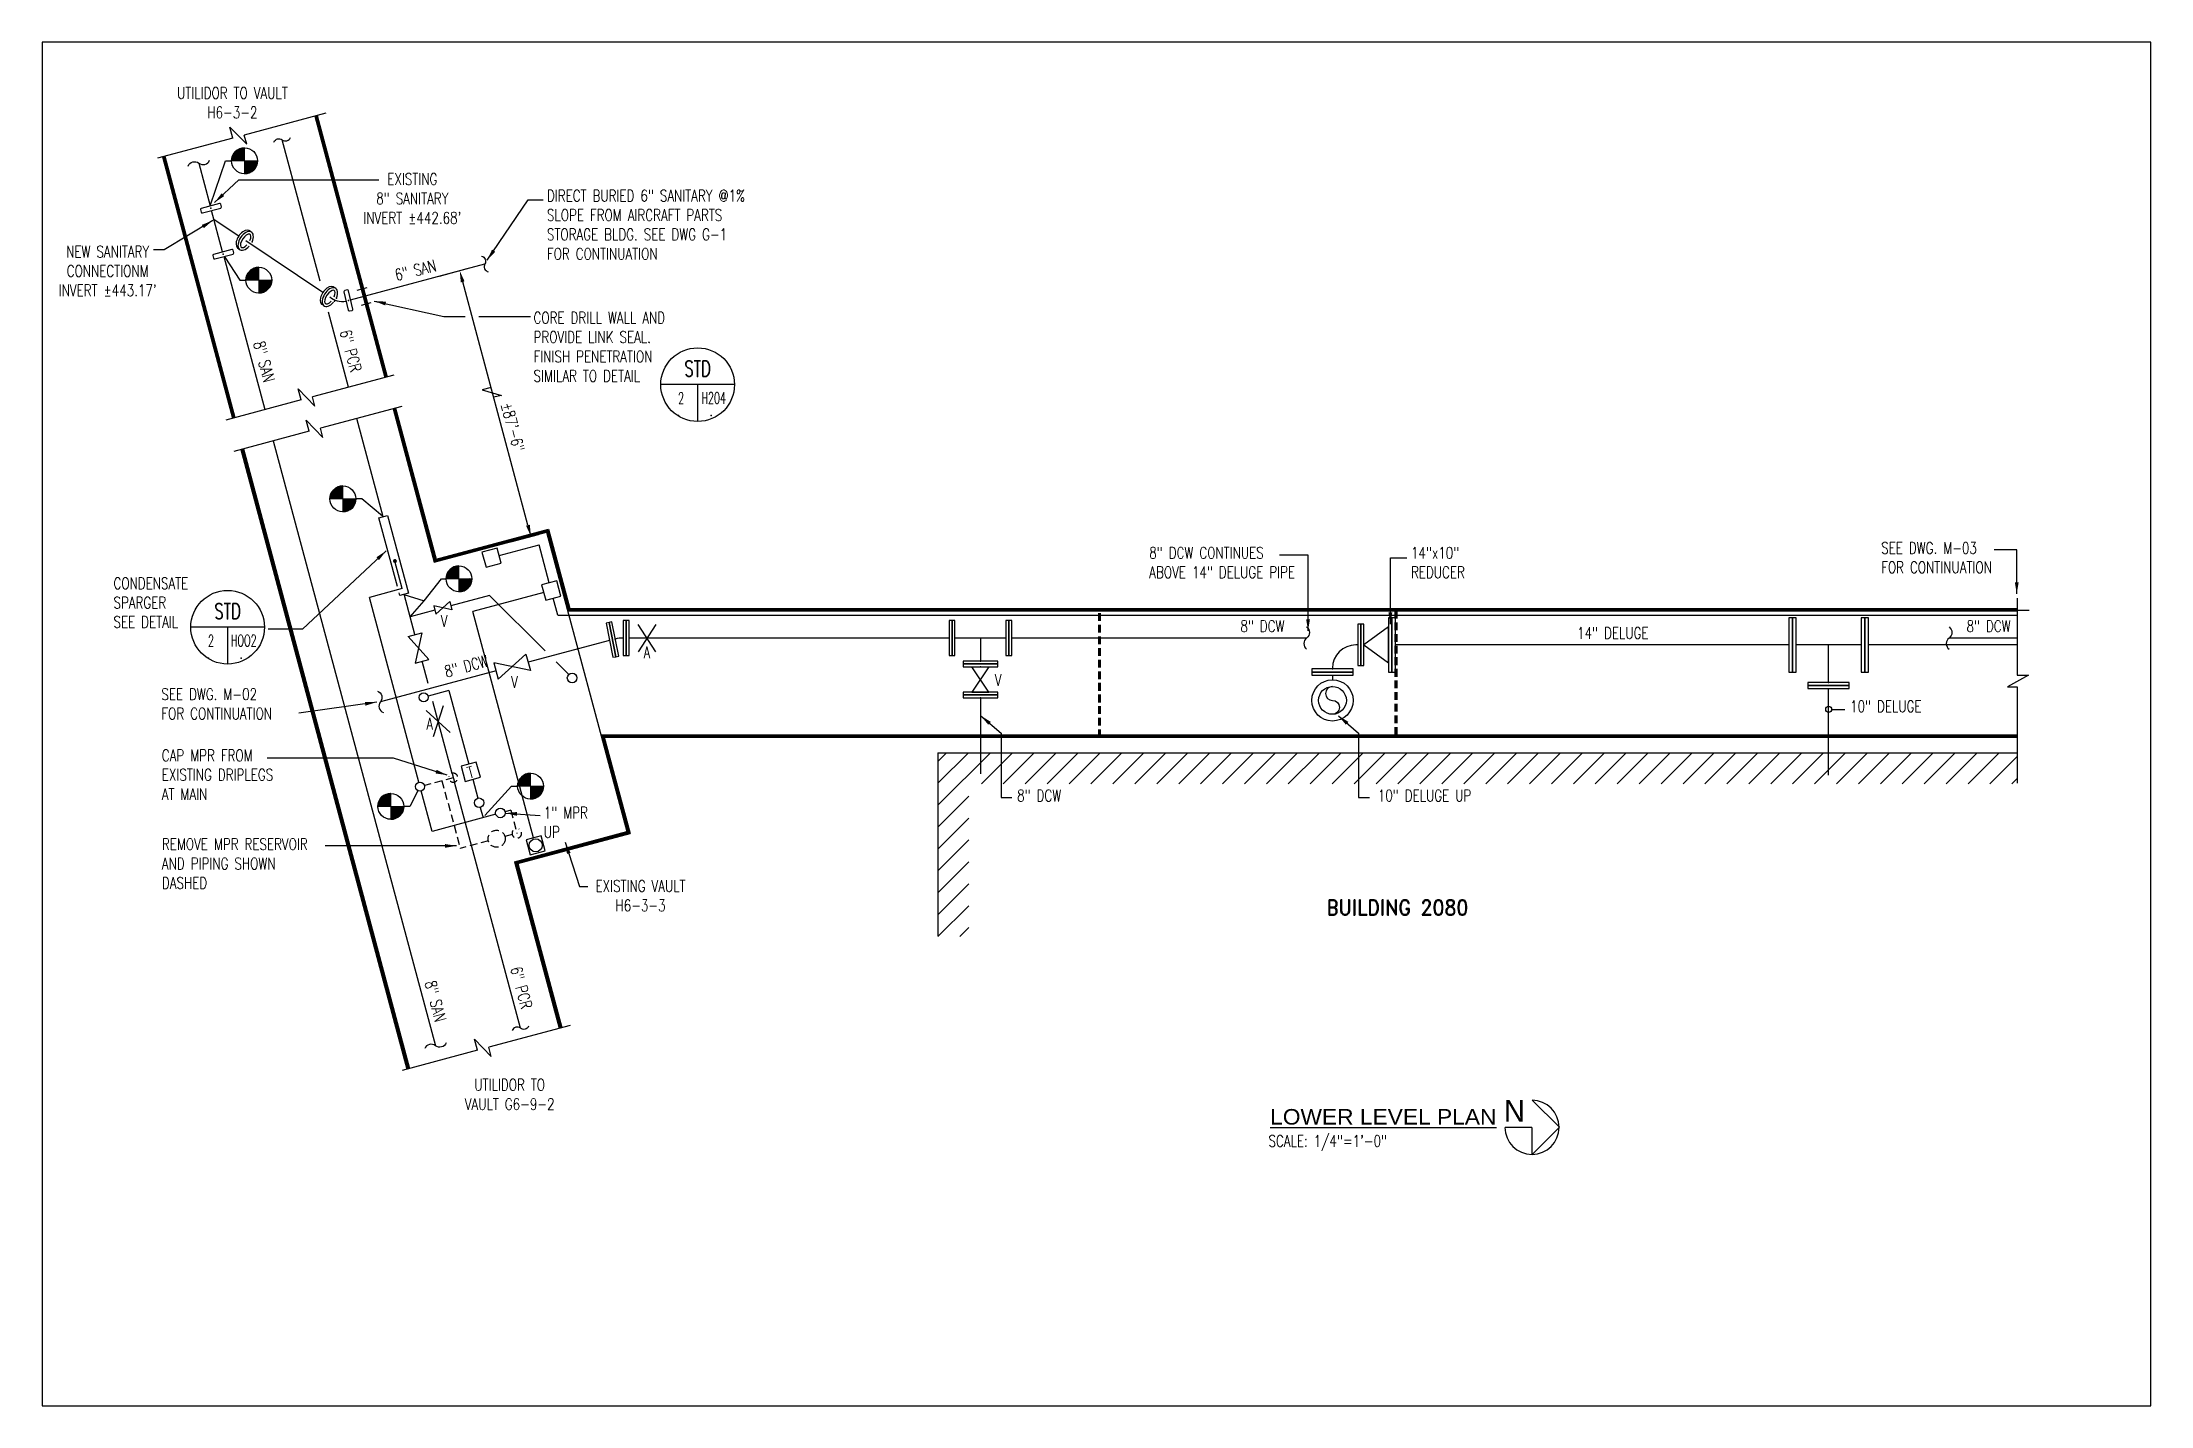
# Model space of a CAD drawing. Header units: inches. Extents: x 414 to 3373, y -413 to 990.
# Drawn here: x 766 to 1582, y 187 to 715 of the extents above; entities that cross this region are included whole.
import ezdxf
from ezdxf.enums import TextEntityAlignment as Align

# ---------------------------------------------------------------- set-up
doc = ezdxf.new("R2010")
doc.units = ezdxf.units.IN
doc.header["$LTSCALE"] = 48
doc.header["$MEASUREMENT"] = 0
doc.linetypes.add('HIDDEN4', pattern=[0.09375, 0.0625, -0.03125])
doc.layers.get('Defpoints').update_dxf_attribs({"color": 251})
for name, color, linetype in [('E-POWR', 83, 'Continuous'), ('EXST-BLDG', 253, 'Continuous'), ('EXST-PIPE', 253, 'Continuous'), ('EXST-TEXT', 253, 'Continuous'), ('EXST-UTLD', 251, 'Continuous'), ('EXST-VALV', 253, 'Continuous'), ('FIX DEMO PIPE SECTION', 254, 'Continuous'), ('MU-CONTINUATION NOTE', 51, 'Continuous'), ('MU-DELGE-TEXT', 141, 'Continuous'), ('MU-DEMO', 255, 'HIDDEN4'), ('MU-DEMO-TRGT', 31, 'Continuous'), ('MU-DIMM', 141, 'Continuous'), ('MU-HPR-PIPE', 231, 'Continuous'), ('MU-NEW-TEXT', 151, 'Continuous'), ('MU-PCR-PIPE', 120, 'Continuous'), ('MU-PCR-VALV', 131, 'Continuous'), ('MU-TEXT-LDER', 254, 'Continuous'), ('MU-TRACE-VALV', 202, 'Continuous'), ('P-SAN-PIPE', 90, 'Continuous'), ('P-SAN-TEXT', 71, 'Continuous'), ('P-SAN-VALV', 81, 'Continuous'), ('TITLES', 111, 'Continuous')]:
    doc.layers.add(name, color=color, linetype=linetype)
doc.styles.add('AU145S00', font='19', dxfattribs={"height": 12})
doc.styles.add('ROMAND', font='romand.shx', dxfattribs={"width": 0.9})
doc.styles.add('RomanS', font='romans.shx', dxfattribs={"width": 0.75})
doc.dimstyles.get("Standard").update_dxf_attribs({"dimtxt": 0.09375, "dimasz": 0.09375, "dimexe": 0.0625, "dimexo": 0.0625, "dimgap": 0.03125, "dimtad": 1, "dimdec": 8, "dimzin": 0, "dimdsep": 46, "dimlunit": 4, "dimtxsty": 'RomanS', "dimcen": 0.09, "dimclrd": 254, "dimclre": 254, "dimclrt": 256, "dimadec": 0, "dimazin": 0, "dimtfac": 1, "dimtdec": 8, "dimtofl": 0, "dimtmove": 0, "dimatfit": 3, "dimfxl": 1, "dimtolj": 1, "dimtzin": 0, "dimlwd": -1, "dimlwe": -1, "dimarcsym": 0})

msp = doc.modelspace()

# ---------------------------------------------------------------- texts
at = {"layer": 'EXST-TEXT', "color": 251, "style": 'ROMAND', "width": 0.9}
msp.add_text('BUILDING 2080', height=6, dxfattribs=at).set_placement((1262.88939037, 376.5251429))
at = {"layer": 'EXST-TEXT', "char_height": 4.5, "style": 'RomanS'}
for s, insert, width, attachment_point in [('UTILIDOR TO VAULT H6-3-2', (839.46261396, 697.1269858), 47.5702926397, 2), ('EXISTING\\P8" SANITARY\\PINVERT %%P442.68\'', (909.07717536, 663.812206), 72.254906283, 2), ('8" DCW CONTINUES\\PABOVE 14" DELUGE PIPE', (1194.26372356, 519.11304144), 54.1757680888, 1), ('14"x10"\\PREDUCER', (1295.53477488, 519.11304144), 54.1757680888, 1), ('8" DCW', (1238.05385013, 490.71614523), 36.3733839417, 2), ('8" DCW', (1519.04417648, 490.71614523), 36.3733839417, 2), ('14" DELUGE', (1373.63357691, 488.05748258), 36.3733839417, 2), ('V', (948.63892976, 469.15194311), 41.7247762203, 2), ('V', (1135.79778438, 469.8672463), 41.7247762203, 2), ('10" DELUGE', (1479.27676939, 459.66779695), 36.3733839417, 2), ('8" DCW', (1151.66528927, 425.12376128), 41.7247762203, 2), ('10" DELUGE UP', (1300.78881216, 425.12376128), 41.7247762203, 2), ('EXISTING VAULT\\PH6-3-3', (997.39114933, 390.10024978), 55.5057081148, 2), ('UTILIDOR TO\\PVAULT G6-9-2', (946.75176262, 313.14797), 64.9904438499, 2)]:
    msp.add_mtext(s, dxfattribs=dict(at, insert=insert, width=width, attachment_point=attachment_point))
at = {"layer": 'EXST-TEXT', "char_height": 4.5, "width": 36.3733839417, "attachment_point": 2, "style": 'RomanS'}
for s, insert, rotation in [('8" SAN', (853.90985992, 591.4772814), 285), ('6" PCR', (887.39468986, 595.6472762), 285), ('8" DCW', (929.3663702, 475.16317559), 15), ('8" SAN', (920.24479856, 343.84022821), 285), ('6" PCR', (953.43674945, 349.10326251), 285)]:
    msp.add_mtext(s, dxfattribs=dict(at, insert=insert, rotation=rotation))
at = {"layer": 'EXST-VALV', "style": 'RomanS', "width": 0.7}
for p in [(998.62683793, 476.14080876), (914.61395889, 448.43627905)]:
    msp.add_text('A', height=4.5, dxfattribs=at).set_placement(p)
msp.add_text('T', height=4.5, rotation=15, dxfattribs=at).set_placement((931.13037792, 429.40425259))
at = {"layer": 'MU-CONTINUATION NOTE', "insert": (1477.49855915, 520.99302117), "char_height": 4.5, "width": 50.9998361121, "attachment_point": 1, "style": 'RomanS'}
msp.add_mtext('SEE DWG. M-03\\PFOR CONTINUATION', dxfattribs=at)
at = {"layer": 'MU-DELGE-TEXT', "insert": (811.96746631, 464.38404377), "char_height": 4.5, "width": 62.0168231498, "attachment_point": 1, "style": 'RomanS'}
msp.add_mtext('SEE DWG. M-02\\PFOR CONTINUATION', dxfattribs=at)
at = {"layer": 'MU-NEW-TEXT', "char_height": 4.5, "style": 'RomanS'}
for s, insert, width, attachment_point in [('DIRECT BURIED 6" SANITARY @1% SLOPE FROM AIRCRAFT PARTS STORAGE BLDG. SEE DWG G-1 FOR CONTINUATION', (961.17903481, 657.38258521), 83.3202729184, 1), ("NEW SANITARY\\PCONNECTIONM\\PINVERT ±443.17'", (791.17911121, 635.73737985), 72.254906283, 2), ('CORE DRILL WALL AND\\PPROVIDE LINK SEAL.\\PFINISH PENETRATION\\PSIMILAR TO DETAIL', (955.98273392, 610.12649708), 58.4540646834, 1), ('CONDENSATE\\PSPARGER\\PSEE DETAIL', (793.43998215, 507.31857416), 44.4454918, 1), ('V', (921.44184502, 492.75698942), 41.7247762203, 2), ('CAP MPR FROM\\PEXISTING DRIPLEGS AT MAIN', (812.12450026, 440.6705566), 51.7986104478, 1), ('1" MPR\\PUP', (959.94105719, 418.52207933), 49.9135165558, 1), ('REMOVE MPR RESERVOIR AND PIPING SHOWN\\PDASHED', (812.1789772, 406.31138684), 64.9152686887, 1)]:
    msp.add_mtext(s, dxfattribs=dict(at, insert=insert, width=width, attachment_point=attachment_point))
at = {"layer": 'P-SAN-TEXT', "insert": (909.73461359, 628.46433537), "char_height": 4.5, "width": 36.3733839417, "attachment_point": 2, "rotation": 13.888201685, "style": 'RomanS'}
msp.add_mtext('6" SAN', dxfattribs=at)
at = {"layer": 'TITLES', "style": 'AU145S00'}
msp.add_text('N', height=8.4, dxfattribs=at).set_placement((1331.50826311, 296.6276793))
at = {"layer": 'TITLES', "style": 'RomanS', "width": 0.75}
msp.add_text('SCALE: 1/4"=1\'-0"', height=4.5, dxfattribs=at).set_placement((1240.40136151, 286.87352875))
at = {"layer": 'TITLES', "insert": (1241.03973898, 301.50764811), "char_height": 6, "width": 154.6926337784, "attachment_point": 1, "style": 'RomanS'}
msp.add_mtext('{\\fArial|b0|i0|c0|p34;\\W1.05;\\LLOWER LEVEL PLAN}', dxfattribs=at)

# ---------------------------------------------------------------- blocks, each defined once
blk = doc.blocks.new('8CPLG')
blk.add_lwpolyline([(4.77, 1.1875), (-4.77, 1.1875, 0.414213562), (-5.27, 0.6875), (-5.27, -0.6875, 0.414213562), (-4.77, -1.1875), (4.77, -1.1875, 0.414213562), (5.27, -0.6875), (5.27, 0.6875, 0.414213562)], format="xyb", close=True)
blk.add_point((0, 0))
blk = doc.blocks.new('DTLBUBB')
at = {"linetype": 'Continuous'}
for p, q in [((0.297, 0), (-0.297, 0)), ((0, 0), (0, -0.297))]:
    blk.add_line(p, q, dxfattribs=at)
blk.add_circle((0, 0), 0.297, dxfattribs=at)
at = {"color": 250}
for p in [(0, 0.067), (-0.154, -0.25), (0.11, -0.25)]:
    blk.add_point(p, dxfattribs=at)
at = {"style": 'RomanS'}
for tag, height, width, p in [('DTL#', 0.125, 0.7, (0, 0.067)), ('WHERE_CUT', 0.0938, 0.6, (-0.103, -0.169)), ('WHERE_DRAWN', 0.0938, 0.6, (0.117, -0.169))]:
    blk.add_attdef(tag, text='', height=height, dxfattribs=dict(at, width=width)).set_placement(p, align=Align.CENTER)
blk = doc.blocks.new('TARGET')
at = {"color": 0}
for p, q in [((-5, 0.22), (-0.22, 5)), ((-4.86, 0), (-5, 0.14)), ((-4.51, 0), (-4.98, 0.47)), ((-4.96, 0.6), (-0.6, 4.96)), ((-4.15, 0), (-4.94, 0.79)), ((-4.89, 1.03), (-1.03, 4.89)), ((-3.8, 0), (-4.88, 1.08)), ((-4.86, 0), (0, 4.86)), ((-3.45, 0), (-4.81, 1.36)), ((-4.77, 1.5), (-1.5, 4.77)), ((-3.09, 0), (-4.73, 1.63)), ((-2.74, 0), (-4.63, 1.89)), ((-4.55, 2.08), (-2.08, 4.55)), ((-2.38, 0), (-4.52, 2.14)), ((-4.5, 0), (0, 4.5)), ((-2.03, 0), (-4.4, 2.37)), ((-1.68, 0), (-4.27, 2.6)), ((-4.15, 0), (0, 4.15)), ((-1.32, 0), (-4.14, 2.81)), ((-4.06, 2.92), (-2.92, 4.06)), ((-0.97, 0), (-3.99, 3.02)), ((-0.62, 0), (-3.83, 3.21)), ((-3.8, 0), (0, 3.8)), ((-0.26, 0), (-3.66, 3.4)), ((0, 0.09), (-3.49, 3.58)), ((-3.44, 0), (0, 3.44)), ((0, 0.44), (-3.31, 3.75)), ((0, 0.8), (-3.11, 3.91)), ((-3.09, 0), (0, 3.09)), ((0, 1.15), (-2.91, 4.06)), ((-2.74, 0), (0, 2.74)), ((0, 1.5), (-2.7, 4.21)), ((0, 1.86), (-2.48, 4.34)), ((-2.38, 0), (0, 2.38)), ((0, 2.21), (-2.25, 4.46)), ((-2.03, 0), (0, 2.03)), ((0, 2.57), (-2.01, 4.58)), ((0, 2.92), (-1.76, 4.68)), ((-1.68, 0), (0, 1.68)), ((0, 3.27), (-1.5, 4.77)), ((-1.32, 0), (0, 1.32)), ((0, 3.63), (-1.22, 4.85)), ((-0.97, 0), (0, 0.97)), ((0, 3.98), (-0.93, 4.91)), ((0, 4.33), (-0.63, 4.96)), ((-0.62, 0), (0, 0.62)), ((0, 4.69), (-0.3, 4.99)), ((-0.26, 0), (0, 0.26)), ((0, -4.69), (4.69, 0)), ((0, -4.33), (4.33, 0)), ((0, -3.98), (3.98, 0)), ((0, -3.63), (3.63, 0)), ((0, -3.27), (3.27, 0)), ((0, -2.92), (2.92, 0)), ((0, -2.57), (2.57, 0)), ((0, -2.21), (2.21, 0)), ((0, -1.86), (1.86, 0)), ((0, -1.51), (1.51, 0)), ((0, -1.15), (1.15, 0)), ((0, -0.8), (0.8, 0)), ((0, -0.44), (0.44, 0)), ((0, -0.09), (0.09, 0)), ((3.58, -3.49), (0.09, 0)), ((3.75, -3.31), (0.44, 0)), ((3.91, -3.11), (0.8, 0)), ((4.06, -2.91), (1.15, 0)), ((4.21, -2.7), (1.5, 0)), ((4.34, -2.48), (1.86, 0)), ((4.46, -2.25), (2.21, 0)), ((4.58, -2.01), (2.57, 0)), ((4.68, -1.76), (2.92, 0)), ((4.77, -1.5), (3.27, 0)), ((4.85, -1.22), (3.63, 0)), ((4.91, -0.93), (3.98, 0)), ((4.96, -0.63), (4.33, 0)), ((4.99, -0.3), (4.69, 0)), ((3.4, -3.66), (0, -0.26)), ((3.21, -3.83), (0, -0.62)), ((3.02, -3.99), (0, -0.97)), ((2.81, -4.14), (0, -1.32)), ((2.6, -4.27), (0, -1.68)), ((2.37, -4.4), (0, -2.03)), ((2.14, -4.52), (0, -2.38)), ((1.89, -4.63), (0, -2.74)), ((1.63, -4.73), (0, -3.09)), ((1.36, -4.81), (0, -3.45)), ((1.08, -4.88), (0, -3.8)), ((0.79, -4.94), (0, -4.15)), ((0.47, -4.98), (0, -4.51)), ((0.14, -5), (0, -4.86)), ((0.04, -5), (5, -0.04)), ((0.41, -4.98), (4.98, -0.41)), ((0.82, -4.93), (4.93, -0.82)), ((1.26, -4.84), (4.84, -1.26)), ((1.78, -4.67), (4.67, -1.78)), ((2.45, -4.36), (4.36, -2.45))]:
    blk.add_line(p, q, dxfattribs=at)
for q in [(-5, 0), (0, 5), (0, -5), (5, 0)]:
    blk.add_line((0, 0), q)
blk.add_circle((0, 0), 5)
for start, end in [(90, 180), (270, 0)]:
    blk.add_arc((0, 0), 5, start, end)
blk = doc.blocks.new('*D30')
at = {"layer": 'Defpoints', "color": 0, "transparency": 16777216}
for p in [(916.71, 623.25), (927.41, 626.12), (944.28, 520.35)]:
    blk.add_point(p, dxfattribs=at)
at = {"layer": 'MU-DIMM', "color": 254, "transparency": 16777216}
for p, q in [((919.61, 624.03), (930.3, 626.89)), ((953.81, 527.57), (928.57, 621.77)), ((947.18, 521.13), (957.87, 524))]:
    blk.add_line(p, q, dxfattribs=at)
for points in [[(929.29, 621.96), (927.85, 621.58), (927.41, 626.12)], [(954.54, 527.76), (953.09, 527.37), (954.98, 523.22)]]:
    blk.add_solid(points, dxfattribs=at)
at = {"layer": 'MU-DIMM', "transparency": 16777216, "insert": (947.96, 565.56), "char_height": 4.5, "attachment_point": 5, "rotation": 285, "style": 'RomanS'}
blk.add_mtext('\\A1;%%P87\'-6"', dxfattribs=at)
blk = doc.blocks.new('10blndflg')
blk.add_lwpolyline([(0, -8), (1.1875, -8), (1.1875, 8), (0, 8)], close=True)
at = {"color": 252}
blk.add_point((0, 0), dxfattribs=at)
blk = doc.blocks.new('14blndflg')
blk.add_lwpolyline([(1.375, 10.5), (0, 10.5), (0, -10.5), (1.375, -10.5)], close=True)
at = {"color": 252}
for p in [(0, 0), (1.375, 0)]:
    blk.add_point(p, dxfattribs=at)
blk = doc.blocks.new('8blndflg')
blk.add_lwpolyline([(1.125, 6.75), (0, 6.75), (0, -6.75), (1.125, -6.75)], close=True)
at = {"color": 252}
for p in [(0, 0), (1.125, 0)]:
    blk.add_point(p, dxfattribs=at)

# ---------------------------------------------------------------- dimensions: what is measured, and where the dimension line sits
at = {"layer": 'MU-DIMM'}
dim = msp.add_linear_dim(base=(927.40552632, 626.11596893), p1=(944.28452451, 520.35477922), p2=(916.7135486, 623.25106214), angle=105, text='%%P87\'-6"', dimstyle='Standard', override={"dimscale": 48}, dxfattribs=at)
dim.commit()
dim.dimension.update_dxf_attribs({"geometry": '*D30', "text_midpoint": (943.92171233, 564.4767236), "dimtype": 161})

# ---------------------------------------------------------------- linework, layer by layer
at = {"layer": 'Defpoints'}
msp.add_lwpolyline([(765.83503829, 714.59132975), (765.83503829, 186.59132975), (1581.83503829, 186.59132975), (1581.83503829, 714.59132975)], close=True, dxfattribs=at)
at = {"layer": 'E-POWR'}
for p, q in [((942.68983887, 515.79805078), (958.10756494, 519.92921803)), ((962.05472897, 505.19820133), (958.10756494, 519.92921803)), ((959.90476855, 501.47436065), (932.55238588, 494.1453118)), ((965.40616589, 492.69046847), (963.62860923, 499.32440023)), ((956.02384082, 406.54864943), (932.55238588, 494.1453118)), ((965.40616589, 492.69046847), (1530.10631562, 492.69046847))]:
    msp.add_line(p, q, dxfattribs=at)
for points in [[(936.02909763, 517.16107107), (937.6029779, 511.28726997), (943.476779, 512.86115023), (941.90289874, 518.73495133)], [(959.11782842, 504.4112612), (960.69170868, 498.5374601), (966.56550978, 500.11134036), (964.99162952, 505.98514146)], [(953.08694027, 405.7617093), (954.66082053, 399.8879082), (960.53462163, 401.46178846), (958.96074137, 407.33558956)]]:
    msp.add_lwpolyline(points, close=True, dxfattribs=at)
msp.add_circle((956.81078095, 403.61174888), 2.53873966, dxfattribs=at)
at = {"layer": 'EXST-BLDG'}
for p, q in [((1112.44465386, 439.47969267), (1112.44465386, 368.47927606)), ((1112.44465386, 439.47969267), (1530.10631562, 439.47969267)), ((1112.44465386, 436.1074253), (1115.81692123, 439.47969267)), ((1112.44465386, 427.62214393), (1124.30220261, 439.47969267)), ((1112.44465386, 419.13686255), (1132.78748398, 439.47969267)), ((1129.27276536, 427.47969267), (1141.27276536, 439.47969267)), ((1137.75804673, 427.47969267), (1149.75804673, 439.47969267)), ((1146.24332811, 427.47969267), (1158.24332811, 439.47969267)), ((1154.72860948, 427.47969267), (1166.72860948, 439.47969267)), ((1163.21389085, 427.47969267), (1175.21389085, 439.47969267)), ((1171.69917223, 427.47969267), (1183.69917223, 439.47969267)), ((1180.1844536, 427.47969267), (1192.1844536, 439.47969267)), ((1188.66973498, 427.47969267), (1200.66973498, 439.47969267)), ((1197.15501635, 427.47969267), (1209.15501635, 439.47969267)), ((1205.64029773, 427.47969267), (1217.64029773, 439.47969267)), ((1214.1255791, 427.47969267), (1226.1255791, 439.47969267)), ((1222.61086047, 427.47969267), (1234.61086047, 439.47969267)), ((1231.09614185, 427.47969267), (1243.09614185, 439.47969267)), ((1239.58142322, 427.47969267), (1251.58142322, 439.47969267)), ((1248.0667046, 427.47969267), (1260.0667046, 439.47969267)), ((1256.55198597, 427.47969267), (1268.55198597, 439.47969267)), ((1265.03726735, 427.47969267), (1277.03726735, 439.47969267)), ((1273.52254872, 427.47969267), (1285.52254872, 439.47969267)), ((1282.00783009, 427.47969267), (1294.00783009, 439.47969267)), ((1290.49311147, 427.47969267), (1302.49311147, 439.47969267)), ((1298.97839284, 427.47969267), (1310.97839284, 439.47969267)), ((1307.46367422, 427.47969267), (1319.46367422, 439.47969267)), ((1315.94895559, 427.47969267), (1327.94895559, 439.47969267)), ((1324.43423697, 427.47969267), (1336.43423697, 439.47969267)), ((1332.91951834, 427.47969267), (1344.91951834, 439.47969267)), ((1341.40479971, 427.47969267), (1353.40479971, 439.47969267)), ((1349.89008109, 427.47969267), (1361.89008109, 439.47969267)), ((1358.37536246, 427.47969267), (1370.37536246, 439.47969267)), ((1366.86064384, 427.47969267), (1378.86064384, 439.47969267)), ((1375.34592521, 427.47969267), (1387.34592521, 439.47969267)), ((1383.83120658, 427.47969267), (1395.83120658, 439.47969267)), ((1392.31648796, 427.47969267), (1404.31648796, 439.47969267)), ((1400.80176933, 427.47969267), (1412.80176933, 439.47969267)), ((1409.28705071, 427.47969267), (1421.28705071, 439.47969267)), ((1417.77233208, 427.47969267), (1429.77233208, 439.47969267)), ((1426.25761346, 427.47969267), (1438.25761346, 439.47969267)), ((1434.74289483, 427.47969267), (1446.74289483, 439.47969267)), ((1443.2281762, 427.47969267), (1455.2281762, 439.47969267)), ((1451.71345758, 427.47969267), (1463.71345758, 439.47969267)), ((1460.19873895, 427.47969267), (1472.19873895, 439.47969267)), ((1468.68402033, 427.47969267), (1480.68402033, 439.47969267)), ((1477.1693017, 427.47969267), (1489.1693017, 439.47969267)), ((1485.65458308, 427.47969267), (1497.65458308, 439.47969267)), ((1494.13986445, 427.47969267), (1506.13986445, 439.47969267)), ((1502.62514582, 427.47969267), (1514.62514582, 439.47969267)), ((1511.1104272, 427.47969267), (1523.1104272, 439.47969267)), ((1519.59570857, 427.47969267), (1530.10631562, 437.99029972)), ((1528.08098995, 427.47969267), (1530.10631562, 429.50501835)), ((1112.44465386, 410.65158118), (1124.44465386, 422.65158118)), ((1112.44465386, 402.1662998), (1124.44465386, 414.1662998)), ((1112.44465386, 393.68101843), (1124.44465386, 405.68101843)), ((1112.44465386, 385.19573705), (1124.44465386, 397.19573705)), ((1112.44465386, 376.71045568), (1124.44465386, 388.71045568)), ((1112.47024482, 368.25076526), (1124.44465386, 380.22517431)), ((1120.9555262, 368.25076526), (1124.44465386, 371.73989293))]:
    msp.add_line(p, q, dxfattribs=at)
msp.add_lwpolyline([(1530.10631562, 499.35455993), (1530.10631562, 469.55036158), (1534.4999049, 469.55036158), (1526.43093803, 465.00911853), (1530.10631562, 465.00911853), (1530.10631562, 427.69138747)], dxfattribs=at)
at = {"layer": 'EXST-PIPE'}
for p, q in [((873.39169006, 622.05394604), (858.72976621, 676.77299079)), ((826.46798971, 667.74151908), (830.90450072, 651.18423458)), ((836.14793076, 631.61548727), (852.03699526, 572.3166913)), ((884.39551044, 580.98712931), (876.5931527, 610.1059248)), ((897.83697966, 530.82288323), (887.63607704, 568.89317009)), ((855.27756186, 560.22273208), (918.02871738, 326.03223145)), ((910.0587949, 485.2104478), (905.87491501, 500.82490014)), ((985.42565716, 482.91159849), (953.91501367, 474.46834701)), ((1116.80126811, 483.87825775), (992.96461862, 483.87825775)), ((1138.80126811, 483.87825775), (1119.05126811, 483.87825775)), ((1128.92626811, 483.87825775), (1128.92626811, 474.95402921)), ((1255.15834791, 483.87825775), (1141.05126811, 483.87825775)), ((1530.10631562, 483.87825775), (1503.76170061, 483.87825775)), ((915.14495076, 466.22865572), (912.83045121, 474.86648562)), ((1274.96643838, 481.21959511), (1274.15393838, 481.21959511)), ((1441.77893838, 481.21959511), (1289.52893838, 481.21959511)), ((1469.77893838, 481.21959511), (1444.52893838, 481.21959511)), ((1457.15393838, 466.66058965), (1457.15393838, 481.21959511)), ((1530.10631562, 481.21959511), (1472.52893838, 481.21959511)), ((941.50225906, 471.14235944), (896.7402294, 459.14840974)), ((1271.52893838, 470.71959511), (1258.77893838, 470.71959511)), ((1265.15393838, 472.21959511), (1265.15393838, 471.90709511)), ((1265.15393838, 469.53209511), (1265.15393838, 467.71959511)), ((923.26206083, 463.51602567), (915.15944426, 461.3449361)), ((924.454819, 431.48375442), (917.0075944, 459.27717502)), ((923.26206083, 463.51602567), (930.89068434, 435.04561517)), ((1128.92626811, 460.70402921), (1128.92626811, 431.23762086)), ((1457.15393838, 430.72362826), (1457.15393838, 464.28558965)), ((950.89642013, 332.80235557), (925.36068566, 428.10301403)), ((932.4645646, 429.17181406), (934.41736641, 421.88385848)), ((935.37483569, 418.31053448), (936.44901532, 414.30164152))]:
    msp.add_line(p, q, dxfattribs=at)
for points in [[(855.53013691, 675.9156527, -0.5), (858.72976621, 676.77299079, 0.5), (861.92939551, 677.63032888)], [(822.30243459, 666.62536195, -0.5), (826.46798971, 667.74151908, 0.5), (830.63354484, 668.85767622)], [(1255.15834791, 488.19075775, -0.5), (1255.15834791, 483.87825775, 0.5), (1255.15834791, 479.56575775)], [(1503.76170061, 488.19075775, -0.5), (1503.76170061, 483.87825775, 0.5), (1503.76170061, 479.56575775)], [(895.62407227, 463.31396486, -0.5), (896.7402294, 459.14840974, 0.5), (897.85638653, 454.98285461)], [(1265.15393838, 465.09459511, 1), (1265.15393838, 459.71959511, -1), (1265.15393838, 454.34459511, -1)], [(922.19427251, 327.14838858, -0.5), (918.02871738, 326.03223145, 0.5), (913.86316226, 324.91607432)], [(954.09604943, 333.65969366, -0.5), (950.89642013, 332.80235557, 0.5), (947.69679083, 331.94501749)]]:
    msp.add_lwpolyline(points, format="xyb", dxfattribs=at)
for points in [[(1286.77893838, 474.21959511), (1286.77893838, 488.21959511), (1277.34143838, 481.21959511)], [(927.95378379, 434.25867503), (929.52766405, 428.38487393), (935.40146515, 429.9587542), (933.82758489, 435.8325553)]]:
    msp.add_lwpolyline(points, close=True, dxfattribs=at)
for centre, radius in [((1265.15393838, 459.71959511), 8), ((913.46907407, 460.89200277), 1.75), ((1265.15393838, 459.71959511), 5.375), ((912.06739591, 426.3528211), 1.75), ((934.9288864, 420.10598129), 1.85)]:
    msp.add_circle(centre, radius, dxfattribs=at)
for centre, radius, end in [((990.71461862, 471.87825775), 12, 105), ((1274.15393838, 472.21959511), 9, 180)]:
    msp.add_arc(centre, radius, 90, end, dxfattribs=at)
at = {"layer": 'EXST-TEXT'}
msp.add_lwpolyline([(1458.29903478, 456.26402272, -1), (1456.00884199, 456.26402272, -1), (1458.29903478, 456.26402272), (1463.45197442, 456.26402272)], format="xyb", dxfattribs=at)
at = {"layer": 'EXST-UTLD'}
for p, q in [((871.2898537, 685.92180404), (898.40143492, 584.74000547)), ((871.48303887, 685.97356785), (898.59462008, 584.79176928)), ((871.67622403, 686.02533166), (898.78780525, 584.84353308)), ((871.8694092, 686.07709546), (898.98099041, 584.89529689)), ((872.06259436, 686.12885927), (899.17417558, 584.9470607)), ((872.25577953, 686.18062308), (899.36736074, 584.99882451)), ((812.3683783, 670.13384229), (839.47995951, 568.95204372)), ((812.56156346, 670.1856061), (839.67314468, 569.00380752)), ((812.75474863, 670.2373699), (839.86632984, 569.05557133)), ((812.94793379, 670.28913371), (840.05951501, 569.10733514)), ((813.14111896, 670.34089752), (840.25270017, 569.15909895)), ((813.33430412, 670.39266133), (840.44588534, 569.21086276)), ((901.64200152, 572.64604625), (917.57132568, 513.19699917)), ((901.83518669, 572.69781006), (917.71274704, 513.44194814)), ((902.02837185, 572.74957386), (917.85416839, 513.68689712)), ((902.22155702, 572.80133767), (917.99558975, 513.93184609)), ((902.41474218, 572.85310148), (918.1370111, 514.17679507)), ((902.60792735, 572.90486529), (918.27843246, 514.42174404)), ((842.72052612, 556.8580845), (906.99747202, 316.97325663)), ((842.91371129, 556.9098483), (907.19065719, 317.02502044)), ((843.10689645, 556.96161211), (907.38384235, 317.07678425)), ((843.30008162, 557.01337592), (907.57702752, 317.12854806)), ((843.49326678, 557.06513973), (907.77021268, 317.18031187)), ((843.68645195, 557.11690354), (907.96339785, 317.23207568)), ((917.57132568, 513.19699917), (961.03798786, 524.8438562)), ((917.71274704, 513.44194814), (961.17940922, 525.08880517)), ((917.85416839, 513.68689712), (961.32083057, 525.33375415)), ((917.99558975, 513.93184609), (961.46225193, 525.57870312)), ((918.1370111, 514.17679507), (961.60367329, 525.8236521)), ((918.27843246, 514.42174404), (961.74509464, 526.06860107)), ((961.03798786, 524.8438562), (992.09627327, 408.93275704)), ((961.17940922, 525.08880517), (969.34760255, 494.60469267)), ((961.32083057, 525.33375415), (969.50441731, 494.79219267)), ((961.46225193, 525.57870312), (969.66123207, 494.97969267)), ((961.60367329, 525.8236521), (969.81804683, 495.16719267)), ((961.74509464, 526.06860107), (969.9748616, 495.35469267)), ((969.19078778, 494.41719267), (1530.10631562, 494.41719267)), ((969.34760255, 494.60469267), (1534.8044015, 494.60469267)), ((969.50441731, 494.79219267), (1530.10631562, 494.79219267)), ((969.66123207, 494.97969267), (1530.10631562, 494.97969267)), ((969.81804683, 495.16719267), (1530.10631562, 495.16719267)), ((969.9748616, 495.35469267), (1530.10631562, 495.35469267)), ((982.05234902, 446.41719267), (1530.10631562, 446.41719267)), ((982.30964473, 446.22969267), (992.34122225, 408.79133569)), ((982.30964473, 446.22969267), (1530.10631562, 446.22969267)), ((982.56694044, 446.04219267), (992.58617122, 408.64991433)), ((982.56694044, 446.04219267), (1530.10631562, 446.04219267)), ((982.82423615, 445.85469267), (992.8311202, 408.50849297)), ((982.82423615, 445.85469267), (1530.10631562, 445.85469267)), ((983.08153186, 445.66719267), (993.07606917, 408.36707162)), ((983.08153186, 445.66719267), (1530.10631562, 445.66719267)), ((983.33882757, 445.47969267), (993.32101815, 408.22565026)), ((983.33882757, 445.47969267), (1530.10631562, 445.47969267)), ((948.62961109, 397.28590001), (992.09627327, 408.93275704)), ((948.87456007, 397.14447866), (992.34122225, 408.79133569)), ((949.11950904, 397.0030573), (992.58617122, 408.64991433)), ((949.36445801, 396.86163595), (992.8311202, 408.50849297)), ((949.60940699, 396.72021459), (993.07606917, 408.36707162)), ((949.85435596, 396.57879323), (993.32101815, 408.22565026)), ((948.62961109, 397.28590001), (965.91894743, 332.76121838)), ((948.87456007, 397.14447866), (966.11213259, 332.81298219)), ((949.11950904, 397.0030573), (966.30531776, 332.864746)), ((949.36445801, 396.86163595), (966.49850292, 332.91650981)), ((949.60940699, 396.72021459), (966.69168809, 332.96827362)), ((949.85435596, 396.57879323), (966.88487325, 333.02003743))]:
    msp.add_line(p, q, dxfattribs=at)
at = {"layer": 'EXST-UTLD', "linetype": 'HIDDEN4'}
for p, q in [((1174.69465386, 445.47969267), (1174.69465386, 494.41719267)), ((1175.06965386, 445.47969267), (1175.06965386, 494.41719267)), ((1175.25715386, 445.47969267), (1175.25715386, 494.41719267)), ((1175.44465386, 445.47969267), (1175.44465386, 494.41719267)), ((1289.44465386, 446.41719267), (1289.44465386, 495.35469267)), ((1289.63215386, 446.41719267), (1289.63215386, 495.35469267)), ((1289.81965386, 446.41719267), (1289.81965386, 495.35469267)), ((1290.00715386, 446.41719267), (1290.00715386, 495.35469267)), ((1290.19465386, 446.41719267), (1290.19465386, 495.35469267))]:
    msp.add_line(p, q, dxfattribs=at)
at = {"layer": 'EXST-UTLD'}
for points in [[(875.55926563, 687.06578952), (844.02604194, 678.61648769)], [(839.639538, 677.4411275), (810.48080986, 669.62806985)], [(839.639538, 677.4411275), (838.50239342, 681.68500886), (844.97729966, 675.06634555), (844.02604194, 678.61648769)], [(866.01978674, 576.06336899), (864.88264216, 580.30725034), (871.35754841, 573.68858704), (870.40629069, 577.23872918)], [(901.93951438, 585.688031), (870.40629069, 577.23872918)], [(866.01978674, 576.06336899), (836.8610586, 568.25031133)], [(905.05106905, 573.55950314), (873.51784536, 565.11020132)], [(869.13134141, 563.93484113), (839.97261327, 556.12178347)], [(869.13134141, 563.93484113), (867.99419683, 568.17872248), (874.46910308, 561.56005917), (873.51784536, 565.11020132)], [(934.26958983, 324.28079857), (933.13244525, 328.52467993), (939.60735149, 321.90601662), (938.65609377, 325.45615876)], [(970.18931746, 333.90546059), (938.65609377, 325.45615876)], [(934.26958983, 324.28079857), (905.11086169, 316.46774092)]]:
    msp.add_lwpolyline(points, dxfattribs=at)
at = {"layer": 'EXST-VALV'}
for points in [[(910.17838166, 474.15586573), (915.48252077, 475.57710552), (907.40672535, 484.4998279), (912.71086446, 485.92106769)], [(940.64951519, 474.32484291), (942.35500294, 467.95987597), (953.0622698, 477.65083048), (954.76775755, 471.28586354)], [(1125.63151878, 462.95402921), (1132.22101743, 462.95402921), (1125.63151878, 472.70402921), (1132.22101743, 472.70402921)]]:
    msp.add_lwpolyline(points, close=True, dxfattribs=at)
for points in [[(1003.26298299, 478.57827586), (996.51896588, 489.17823964)], [(1003.26298299, 489.17823964), (996.51896588, 478.57827586)], [(920.94953115, 457.59410738), (917.17878336, 445.60984854)], [(923.69300365, 447.35532861), (914.43531085, 455.84862732)]]:
    msp.add_lwpolyline(points, dxfattribs=at)
at = {"layer": 'FIX DEMO PIPE SECTION'}
msp.add_line((924.454819, 431.48375442), (925.36068566, 428.10301403), dxfattribs=at)
at = {"layer": 'MU-DEMO'}
for p, q in [((924.90775233, 429.79338423), (913.75776611, 426.80575442)), ((920.55149746, 428.62612926), (927.58549997, 402.37487452)), ((947.13824802, 417.16581279), (945.00257239, 416.59356023)), ((947.13824802, 417.16581279), (949.52619683, 408.25386653)), ((938.52838597, 405.30701199), (927.58549997, 402.37487452)), ((947.73923405, 407.7750513), (944.92764457, 407.02168816))]:
    msp.add_line(p, q, dxfattribs=at)
msp.add_circle((941.72801527, 406.16435008), 3.3125, dxfattribs=at)
for centre, radius, start, end in [((924.90775233, 429.79338423), 1.75, 227.3813443727, 162.6186556273), ((949.52619683, 408.25386653), 1.85, 143.2042616139, 66.7957383861)]:
    msp.add_arc(centre, radius, start, end, dxfattribs=at)
at = {"layer": 'MU-DEMO-TRGT', "color": 254}
msp.add_line((908.20319324, 492.13564747), (913.63109608, 498.33150779), dxfattribs=at)
for points in [[(831.01936918, 651.55843573), (836.79848191, 668.65397887), (839.15238154, 668.65397887)], [(836.49009139, 631.30590234), (842.32375358, 622.44399468), (844.67765322, 622.44399468)], [(897.5951955, 531.03462652), (889.55046863, 537.74732202), (887.196569, 537.74732202)], [(905.73498912, 500.7029958), (913.63109608, 498.33150779), (920.39664292, 506.80494623), (922.13559833, 506.80494623)], [(911.19176405, 424.70114333), (908.0873089, 418.70120327), (905.73340926, 418.70120327)], [(937.09460354, 415.14174153), (947.48381041, 426.516009), (949.83771004, 426.516009)]]:
    msp.add_lwpolyline(points, dxfattribs=at)
at = {"layer": 'MU-DIMM', "color": 254}
msp.add_lwpolyline([(939.5317381, 580.88697856), (936.14718869, 580.00354448), (943.57130239, 577.83587181), (940.53700014, 577.10864143)], dxfattribs=at)
at = {"layer": 'MU-HPR-PIPE'}
for p, q in [((905.20529788, 503.04651274), (902.35183096, 513.69579625)), ((905.20529788, 503.04651274), (892.44305163, 499.62687916)), ((911.62322068, 428.04551373), (892.44305163, 499.62687916)), ((916.72220164, 409.01585773), (912.5290752, 424.66481866)), ((941.3823395, 415.62352175), (916.72220164, 409.01585773))]:
    msp.add_line(p, q, dxfattribs=at)
at = {"layer": 'MU-HPR-PIPE', "const_width": 0.75}
msp.add_lwpolyline([(902.71405315, 513.79285339, 1), (901.98960878, 513.59873911, 1)], format="xyb", close=True, dxfattribs=at)
at = {"layer": 'MU-PCR-PIPE'}
for p, q in [((938.96196696, 500.37743604), (924.00192568, 496.36890506)), ((960.43487089, 478.90453212), (938.96196696, 500.37743604)), ((917.79554838, 494.70591128), (908.20319324, 492.13564747)), ((969.59294842, 469.74645459), (964.67667277, 474.66273024))]:
    msp.add_line(p, q, dxfattribs=at)
at = {"layer": 'MU-PCR-VALV'}
msp.add_lwpolyline([(903.28888961, 503.80849114), (896.17008287, 530.37623958), (899.50387645, 531.26952687), (907.5418118, 501.27154379), (904.20801821, 500.37825649), (903.92662884, 501.42841595)], dxfattribs=at)
msp.add_lwpolyline([(917.36917644, 496.29715301), (918.22192031, 493.11466954), (923.57555374, 497.9601468), (924.42829762, 494.77766333)], close=True, dxfattribs=at)
msp.add_circle((970.91877364, 468.42062937), 1.875, dxfattribs=at)
at = {"layer": 'MU-TEXT-LDER'}
msp.add_line((934.83705478, 608.36296073), (954.84929857, 608.36296073), dxfattribs=at)
at = {"layer": 'MU-TRACE-VALV'}
msp.add_circle((943.17637621, 416.16855136), 1.875, dxfattribs=at)
at = {"layer": 'P-SAN-PIPE'}
for p, q in [((835.67577356, 633.37760196), (831.37665793, 649.42211989)), ((841.87403793, 639.47666698), (832.33339754, 645.85151908)), ((874.46358601, 617.70102713), (844.58778346, 637.66340018)), ((885.21103165, 614.80998816), (937.16719784, 628.73160094)), ((887.78008785, 618.60419324), (891.60171875, 619.62819615)), ((889.36953345, 612.81842682), (893.11810169, 613.82285266))]:
    msp.add_line(p, q, dxfattribs=at)
msp.add_ellipse((882.06868402, 618.85057609), major_axis=(6.07436943, 0.30472294), ratio=0.7663126913, start_param=3.7492495201, end_param=4.9028655284, dxfattribs=at)
at = {"layer": 'P-SAN-PIPE', "color": 250}
for p in [(847.13427373, 637.30622923), (878.90586894, 614.3183211), (879.72382181, 615.53058938)]:
    msp.add_point(p, dxfattribs=at)
at = {"layer": 'P-SAN-VALV'}
msp.add_lwpolyline([(935.86152423, 631.77591903, -0.5), (937.16719784, 628.73160094, 0.5), (938.47287144, 625.68728284)], format="xyb", dxfattribs=at)
for centre, major_axis, ratio, start_param, end_param in [((843.82955461, 638.17043498), (2.24885073, 3.36581932), 0.5809469274, 6.0877862181, 9.6197226489), ((844.58778346, 637.66340018), (2.24885073, 3.36581932), 0.5809469274, 4.9619965573, 10.7459385881), ((844.58778346, 637.66340018), (1.6907294, 2.53035536), 0.4441421251, 5.0472076994, 10.6607555686), ((876.41910269, 616.39479514), (2.24885073, 3.36581932), 0.5809469274, 6.0877862181, 9.6197226489), ((877.17733154, 615.88776034), (2.24885073, 3.36581932), 0.5809469274, 5.0061370763, 10.7785518098), ((877.17733154, 615.88776034), (1.6907294, 2.53035536), 0.4441421251, 5.0474340271, 10.6595029224)]:
    msp.add_ellipse(centre, major_axis=major_axis, ratio=ratio, start_param=start_param, end_param=end_param, dxfattribs=at)
at = {"layer": 'TITLES'}
for p, q in [((1342.36610619, 304.90792009), (1352.96286564, 294.47814692)), ((1342.36610619, 283.92866438), (1352.96286564, 294.47814692)), ((1342.36610619, 283.92866438), (1342.36610619, 294.41829224))]:
    msp.add_line(p, q, dxfattribs=at)
at = {"layer": 'TITLES', "const_width": 0.6125}
msp.add_lwpolyline([(1331.87647834, 294.41829224), (1342.36610619, 294.41829224)], dxfattribs=at)
at = {"layer": 'TITLES'}
msp.add_arc((1342.36610619, 294.41829224), 10.48962785, 180, 90, dxfattribs=at)

# ---------------------------------------------------------------- block references
at = {"layer": 'EXST-PIPE'}
for name, p, rotation in [('8blndflg', (985.4020232, 483.03041444), 11.25000000000082), ('8blndflg', (986.50540664, 483.24989106), 11.25000000000082), ('8blndflg', (1139.92626811, 483.87825775), 180), ('8blndflg', (1141.05126811, 483.87825775), 180), ('14blndflg', (1471.15393838, 481.21959511), 180), ('14blndflg', (1472.52893838, 481.21959511), 180), ('8blndflg', (1128.92626811, 473.82902921), 90), ('8blndflg', (1128.92626811, 472.70402921), 90), ('10blndflg', (1265.15393838, 471.90709511), 270), ('10blndflg', (1265.15393838, 470.71959511), 270), ('10blndflg', (1457.15393838, 466.66058965), 270), ('10blndflg', (1457.15393838, 465.47308965), 270), ('8blndflg', (1128.92626811, 462.95402921), 270), ('8blndflg', (1128.92626811, 461.82902921), 270)]:
    msp.add_blockref(name, p, dxfattribs=dict(at, rotation=rotation))
for name, p in [('8blndflg', (990.71461862, 483.87825775)), ('8blndflg', (991.83961862, 483.87825775)), ('8blndflg', (1116.80126811, 483.87825775)), ('8blndflg', (1117.92626811, 483.87825775)), ('14blndflg', (1286.77893838, 481.21959511)), ('14blndflg', (1288.15393838, 481.21959511)), ('14blndflg', (1441.77893838, 481.21959511)), ('14blndflg', (1443.15393838, 481.21959511)), ('10blndflg', (1274.96643838, 481.21959511)), ('10blndflg', (1276.15393838, 481.21959511))]:
    msp.add_blockref(name, p, dxfattribs=at)
at = {"layer": 'MU-DEMO-TRGT'}
for p in [(844.15238154, 668.65397887), (849.67765322, 622.44399468), (882.196569, 537.74732202), (927.13559833, 506.80494623), (954.83771004, 426.516009), (900.73340926, 418.70120327)]:
    msp.add_blockref('TARGET', p, dxfattribs=at)
at = {"layer": 'MU-NEW-TEXT'}
ref = msp.add_blockref('DTLBUBB', (1019.48357142, 581.97945418), dxfattribs=dict(at, xscale=48, yscale=48, zscale=48))
ref.add_attrib('DTL#', 'STD', dxfattribs={"layer": '0', "height": 6, "style": 'RomanS', "width": 0.7}).set_placement((1019.48357142, 585.19596923), align=Align.CENTER)
ref.add_attrib('WHERE_CUT', '2', dxfattribs={"layer": '0', "height": 4.5, "style": 'RomanS', "width": 0.6}).set_placement((1013.08688331, 574.49129501), align=Align.CENTER)
ref.add_attrib('WHERE_DRAWN', 'H204', dxfattribs={"layer": '0', "height": 4.5, "style": 'RomanS', "width": 0.6}).set_placement((1025.71614224, 574.57658211), align=Align.CENTER)
ref = msp.add_blockref('DTLBUBB', (837.5956514, 488.06106587), dxfattribs=dict(at, xscale=48, yscale=48, zscale=48))
ref.add_attrib('DTL#', 'STD', dxfattribs={"layer": '0', "height": 6, "style": 'RomanS', "width": 0.7}).set_placement((837.5956514, 491.27758091), align=Align.CENTER)
ref.add_attrib('WHERE_CUT', '2', dxfattribs={"layer": '0', "height": 4.5, "style": 'RomanS', "width": 0.6}).set_placement((831.19896328, 480.57290669), align=Align.CENTER)
ref.add_attrib('WHERE_DRAWN', 'HOO2', dxfattribs={"layer": '0', "height": 4.5, "style": 'RomanS', "width": 0.6}).set_placement((843.82822221, 480.65819379), align=Align.CENTER)
at = {"layer": 'P-SAN-VALV'}
for p, xscale, yscale, zscale, rotation in [((831.14057933, 650.30317724), 0.7681159420000556, 0.7681159420000556, 0.7681159420000556, 195.0000000000027), ((835.91185216, 632.49654462), 0.7681159420000556, 0.7681159420000556, 0.7681159420000556, 195.0000000000027), ((884.32952332, 614.57378872), 0.7681159419998971, 0.7681159419998971, 0.7681159419998971, 283.1671561304142)]:
    msp.add_blockref('8CPLG', p, dxfattribs=dict(at, xscale=xscale, yscale=yscale, zscale=zscale, rotation=rotation))

msp.set_redraw_order([(e.dxf.handle, doc.entitydb.next_handle()) for e in msp.query("TEXT MTEXT ATTDEF DIMENSION ARC_DIMENSION")])  # texts and dimensions are drawn at this point

# ---------------------------------------------------------------- leaders
at = {"layer": 'EXST-TEXT'}
for points in [[(832.50099869, 652.46689954), (841.94099775, 661.22788435), (896.14279622, 661.22788435)], [(1255.69837026, 486.67826886), (1255.69837026, 515.93452023), (1244.69690012, 515.93452023)], [(1287.56558285, 489.27647197), (1287.56558285, 514.95598242), (1293.93390311, 514.95598242)], [(1129.03769481, 453.8082817), (1136.88501833, 447.01080452), (1136.88501833, 422.1738862), (1141.07025548, 422.1738862)], [(1267.43384894, 453.8082817), (1275.28117246, 447.01080452), (1275.28117246, 422.1738862), (1279.46640961, 422.1738862)], [(968.24704875, 404.79833534), (973.77176278, 387.69876976), (976.97966067, 387.69876976)]]:
    msp.add_leader(points, dimstyle='Standard', override={"dimscale": 48, "dimgap": 0.03125, "dimtad": 0, "dimclrd": 0}, dxfattribs=at)
at = {"layer": 'MU-CONTINUATION NOTE'}
msp.add_leader([(1529.95218478, 500.96232652), (1529.95218478, 518.05030356), (1521.19081975, 518.05030356)], dimstyle='Standard', override={"dimscale": 48, "dimgap": 0.03125, "dimtad": 0, "dimclrd": 256}, dxfattribs=at)
at = {"layer": 'MU-DELGE-TEXT'}
msp.add_leader([(895.3072862, 459.06841661), (865.0988873, 454.75496254)], dimstyle='Standard', override={"dimscale": 48, "dimtad": 0, "dimclrd": 0}, dxfattribs=at)
at = {"layer": 'MU-TEXT-LDER'}
for points, override in [([(938.02080832, 630.13600467), (953.89438651, 653.55715722), (959.75607472, 653.55715722)], {"dimscale": 48, "dimgap": 0.03125, "dimtad": 0, "dimclrd": 256}), ([(831.83429202, 645.53842584), (813.08596117, 634.13276009), (808.91010531, 634.13276009)], {"dimscale": 48, "dimgap": 0.03125, "dimtad": 0, "dimclrd": 0}), ([(894.36785464, 614.36339645), (921.27320338, 608.36296073), (929.50045941, 608.36296073)], {"dimscale": 48, "dimgap": 0.03125, "dimtad": 0, "dimclrd": 0}), ([(898.9639182, 517.66693282), (866.60465982, 487.3731742), (853.23842009, 487.3731742)], {"dimscale": 48, "dimgap": 0.03125, "dimtad": 0, "dimse2": 1, "dimclrd": 256}), ([(922.54513761, 430.80676543), (901.78731355, 437.31322458), (852.85848319, 437.31322458)], {"dimscale": 48, "dimgap": 0.03125, "dimtad": 0, "dimse2": 1, "dimclrd": 256}), ([(945.07792072, 416.08312782), (958.61002486, 415.19623514)], {"dimscale": 48, "dimgap": 0.03125, "dimtad": 0, "dimclrd": 0}), ([(926.16771106, 403.40603491), (875.39255594, 403.40603491)], {"dimscale": 48, "dimgap": 0.03125, "dimtad": 0, "dimclrd": 0})]:
    msp.add_leader(points, dimstyle='Standard', override=override, dxfattribs=at)

doc.saveas('drawing.dxf')
